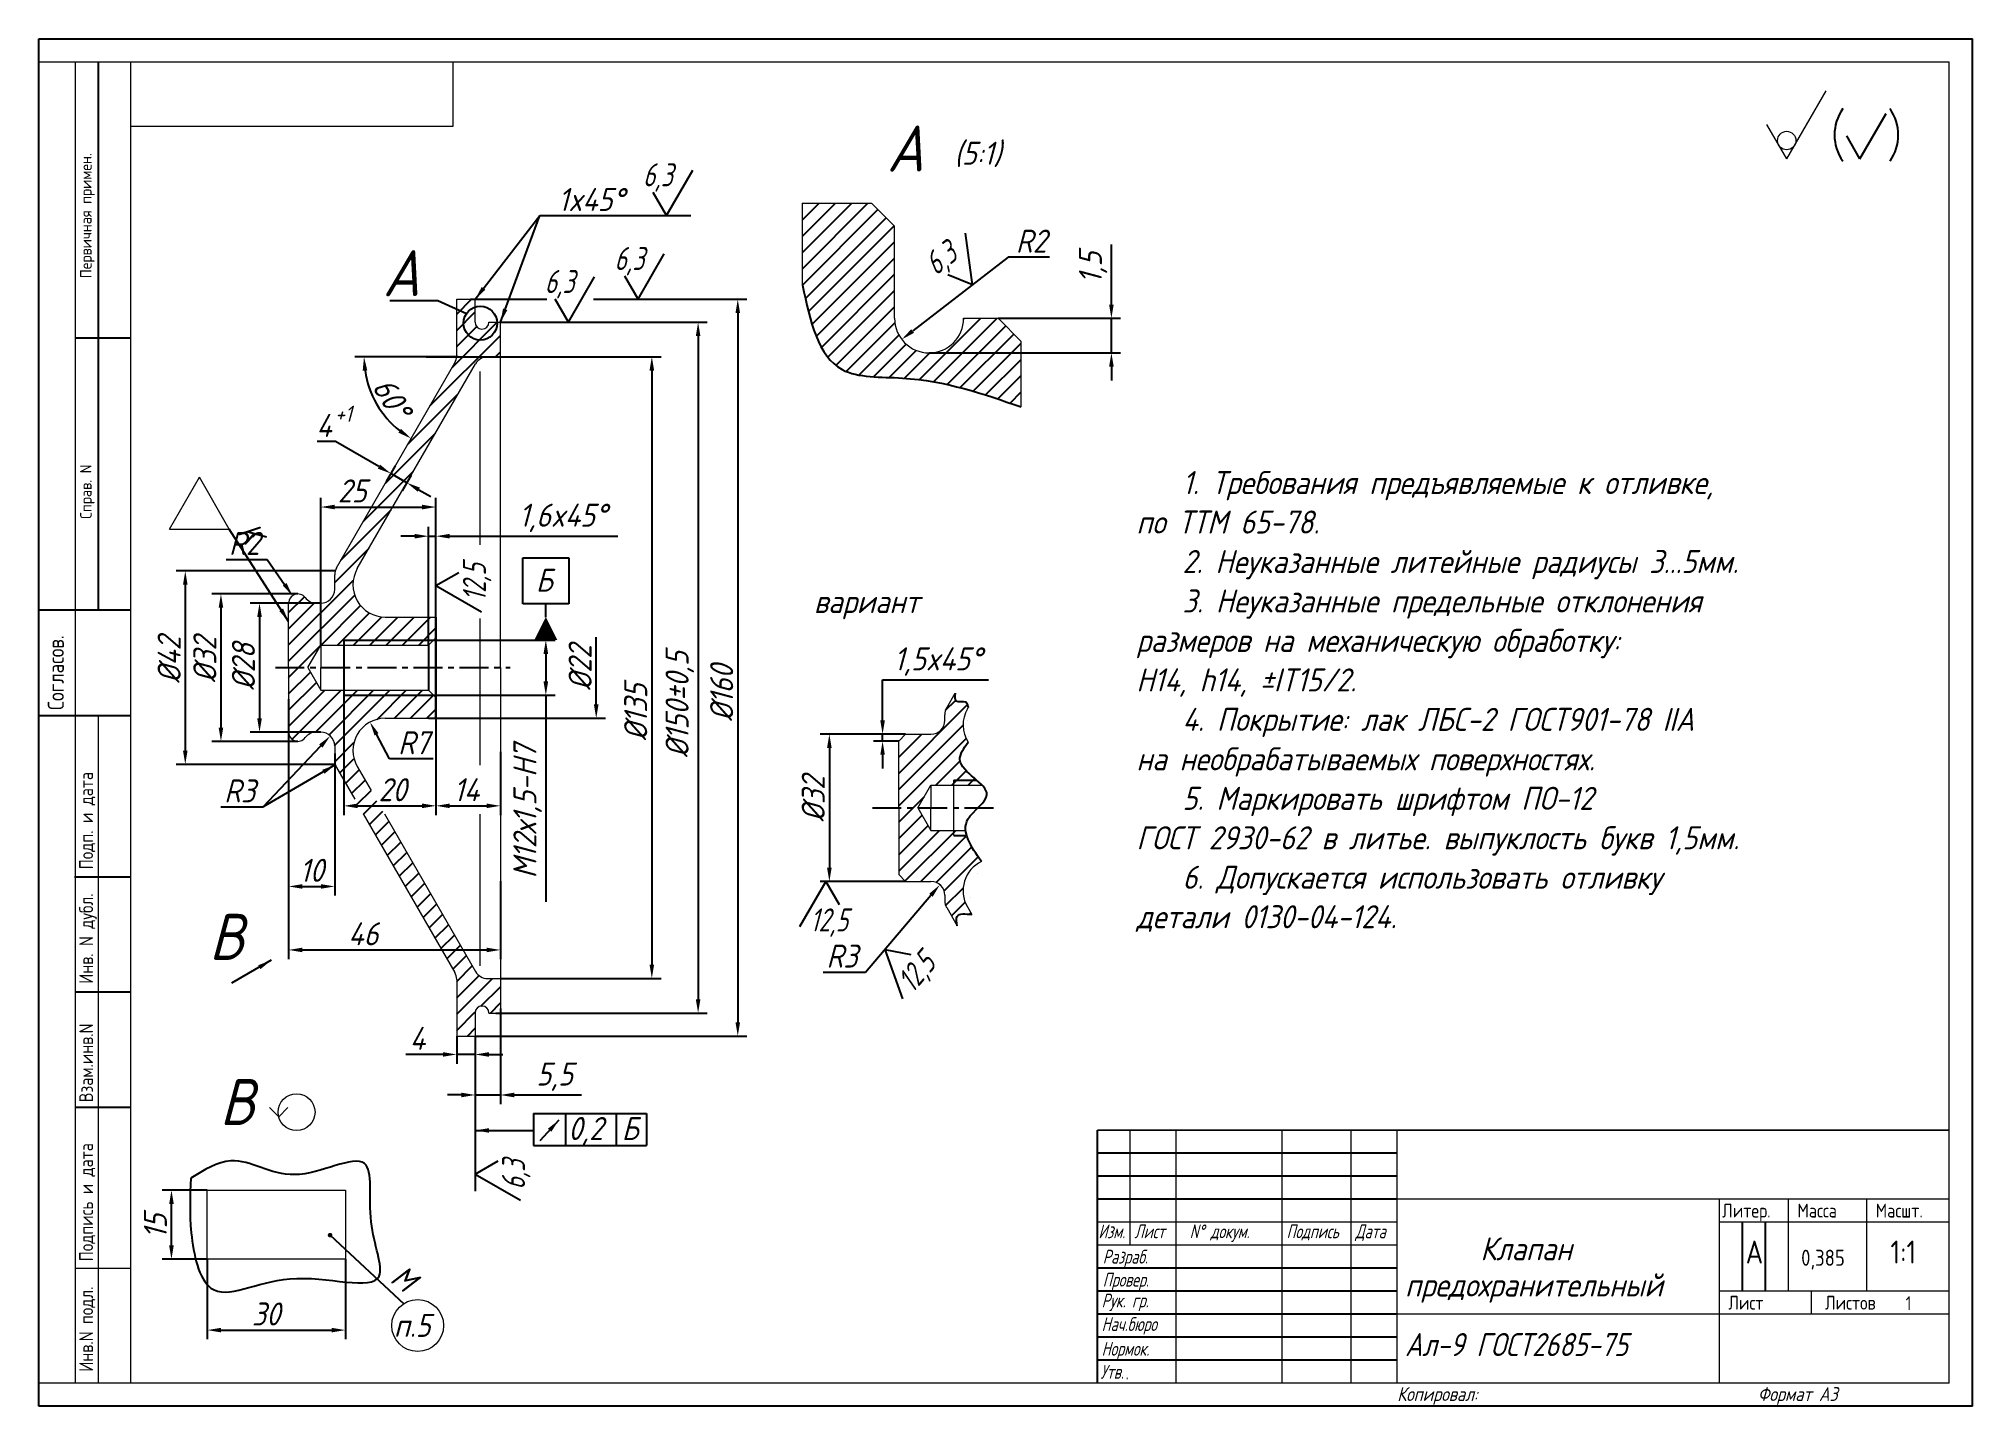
# Model space of a CAD drawing. Extents: x 5364 to 5784, y 0 to 297.
import ezdxf

# ---------------------------------------------------------------- set-up
doc = ezdxf.new("R2010")
doc.units = 0
doc.header["$MEASUREMENT"] = 0
doc.linetypes.add('CENTER', pattern=[2, 1.25, -0.25, 0.25, -0.25])
doc.layers.get('0').update_dxf_attribs({"linetype": 'CONTINUOUS'})
doc.layers.get('DEFPOINTS').update_dxf_attribs({"linetype": 'CONTINUOUS'})
doc.layers.add('TOST', color=110, linetype='CONTINUOUS', lineweight=20)
doc.styles.get("Standard").update_dxf_attribs({"font": 'simplex.shx', "width": 0.85, "oblique": 15, "height": 5})
doc.dimstyles.get("Standard").update_dxf_attribs({"dimtxt": 5, "dimasz": 3, "dimexe": 2, "dimexo": 0, "dimgap": 1, "dimtad": 1, "dimdec": 0, "dimdsep": 46, "dimlunit": 6, "dimtxsty": 'STANDARD', "dimcen": 0.09, "dimclrt": 7, "dimadec": 0, "dimazin": 0, "dimtfac": 1, "dimtdec": 0, "dimtmove": 0, "dimatfit": 3, "dimfxl": 1, "dimtolj": 1, "dimtzin": 0, "dimarcsym": 0})

msp = doc.modelspace()

# ---------------------------------------------------------------- texts
at = {"color": 7}
for s, height, width, p in [('Первичная примен.', 2.5, 0.85, (5375.54, 244.97)), ('Справ. N', 2.5, 0.85, (5375.54, 192.71)), ('Согласов.', 3.5, 0.8, (5369.51, 151.22)), ('Подп. и дата', 3, 0.8, (5375.85, 116.6)), ('Инв. N дубл.', 3, 0.8, (5375.85, 91.76)), ('Взам.инв.N', 3, 0.8, (5375.85, 66.03)), ('Подпись и дата', 3, 0.8, (5375.85, 31.48)), ('Инв.N подл.', 3, 0.8, (5375.85, 7.52))]:
    msp.add_text(s, height=height, rotation=90, dxfattribs=dict(at, width=width)).set_placement(p)
at = {"color": 7, "oblique": 15, "width": 0.7}
for s, p in [('Изм.', (5594.22, 36.5)), ('Лист', (5602.04, 36.5)), ('N%%d докум.', (5614.04, 36.5)), ('Подпись', (5635.08, 36.5)), ('Дата', (5650.04, 36.5)), ('Разраб.', (5595.16, 31)), ('Провер.', (5595.16, 26)), ('Рук. гр.', (5594.92, 21.49)), ('Нач.бюро', (5594.92, 16.36)), ('Нормок.', (5594.92, 11)), ('Утв.', (5594.68, 6))]:
    msp.add_text(s, height=3, dxfattribs=at).set_placement(p)
at = {"color": 7, "width": 0.7}
for p in [(5597.27, 10.91), (5600.14, 5.85)]:
    msp.add_text('.', height=3, dxfattribs=at).set_placement(p)
at = {"color": 7}
for s, insert, char_height, attachment_point in [('A', (5556.27, 273.14), 10, 6), ('(5:1)', (5573.1, 271.88), 5, 6), ('1x45%%d', (5476.88, 262.08), 5, 4), ('A', (5446.77, 246.07), 10, 6)]:
    msp.add_mtext(s, dxfattribs=dict(at, insert=insert, char_height=char_height, attachment_point=attachment_point))
at = {"layer": 'TOST', "color": 7, "oblique": 15}
for s, height, width, p in [('6,3', 5, 0.7, (5495.29, 264.94)), ('6,3', 5, 0.7, (5489.1, 246.76)), ('6,3', 5, 0.7, (5473.95, 241.76)), ('+1', 3.5, 0.85, (5428.41, 213.8)), ('1. Требования предъявляемые к отливке,', 5, 0.85, (5612.48, 198.1)), ('по ТТМ 65-78.', 5, 0.85, (5602.48, 189.53)), ('2. Неуказанные литейные радиусы 3...5мм.', 5, 0.85, (5612.48, 180.96)), ('Б', 5, 0.85, (5472.02, 176.91)), ('3. Неуказанные предельные отклонения', 5, 0.85, (5612.48, 172.39)), ('вариант', 5, 0.85, (5532.41, 172.26)), ('размеров на механическую обработку:', 5, 0.85, (5602.48, 163.82)), ('H14, h14, %%pIT15/2.', 5, 0.85, (5602.48, 155.25)), ('4. Покрытие: лак ЛБС-2 ГОСТ901-78 IIА', 5, 0.85, (5612.48, 146.68)), ('на необрабатываемых поверхностях.', 5, 0.85, (5602.48, 138.1)), ('5. Маркировать шрифтом ПО-12', 5, 0.85, (5612.48, 129.53)), ('ГОСТ 2930-62 в литье. выпуклость букв 1,5мм.', 5, 0.85, (5602.48, 120.96)), ('6. Допускается использовать отливку', 5, 0.85, (5612.48, 112.39)), ('В', 10, 0.85, (5401.05, 96.95)), ('12,5', 5, 0.7, (5531.61, 103.13)), ('детали 0130-04-124.', 5, 0.85, (5602.48, 103.82)), ('В', 10, 0.85, (5403.37, 61.09)), ('0,2', 5, 0.85, (5479.06, 57.83)), ('Б', 5, 0.85, (5490.68, 57.83)), ('Клапан', 5, 0.85, (5677.18, 31.71)), ('предохранительный', 5, 0.85, (5660.83, 23.84)), ('п.5', 5, 0.85, (5441.18, 15.08)), ('Ал-9 ГОСТ2685-75', 5, 0.8, (5660.8, 10.91)), ('Копировал:', 3, 0.81, (5659.12, 1.16)), ('Формат А3', 3, 0.81, (5737.45, 1.16))]:
    msp.add_text(s, height=height, dxfattribs=dict(at, width=width)).set_placement(p)
for s, rotation, width, p in [('6,3', 37.6219, 0.7, (5558.9, 245.42)), ('K', 303.3168, 0.85, (5407, 189.86)), ('12,5', 90, 0.7, (5461.18, 174.84)), ('12,5', 49.608, 0.7, (5553.89, 89.58)), ('6,3', 90, 0.7, (5469.68, 47.06)), ('M', 322.633, 0.85, (5440.12, 27.16))]:
    msp.add_text(s, height=5, rotation=rotation, dxfattribs=dict(at, width=width)).set_placement(p)
at = {"layer": 'TOST', "color": 7, "width": 0.81}
for s, height, p in [('Литер.', 3, (5729.7, 41)), ('Масса', 3, (5746.04, 41)), ('Масшт.', 3, (5763.04, 41)), ('А', 5, (5734.81, 31.01)), ('0,385', 3.5, (5746.86, 30.51)), ('1:1', 5, (5766.25, 31.01)), ('Лист', 3, (5731.04, 21)), ('Листов', 3, (5752.04, 21)), ('1', 3, (5769.55, 20.88))]:
    msp.add_text(s, height=height, dxfattribs=at).set_placement(p)

# ---------------------------------------------------------------- blocks, each defined once
blk = doc.blocks.new('*D287')
at = {"color": 0, "lineweight": -2, "transparency": 16777216}
for p, q in [((5448.18, 227.91), (5499.22, 227.91)), ((5497.22, 224.91), (5497.22, 95.91)), ((5464.33, 92.91), (5499.22, 92.91))]:
    blk.add_line(p, q, dxfattribs=at)
at = {"color": 0, "transparency": 16777216}
for points in [[(5496.72, 224.91), (5497.72, 224.91), (5497.22, 227.91)], [(5496.72, 95.91), (5497.72, 95.91), (5497.22, 92.91)]]:
    blk.add_solid(points, dxfattribs=at)
at = {"layer": 'DEFPOINTS', "color": 0, "transparency": 16777216}
for p in [(5448.18, 227.91), (5464.33, 92.91), (5497.22, 92.91)]:
    blk.add_point(p, dxfattribs=at)
at = {"color": 7, "transparency": 16777216, "insert": (5493.72, 150.75), "char_height": 5, "attachment_point": 5, "rotation": 90}
blk.add_mtext('\\A1;%%c135', dxfattribs=at)
blk = doc.blocks.new('*D288')
at = {"color": 0, "lineweight": -2, "transparency": 16777216}
for p, q in [((5484.58, 240.41), (5517.89, 240.41)), ((5515.89, 237.41), (5515.89, 83.41)), ((5458.83, 80.41), (5517.89, 80.41))]:
    blk.add_line(p, q, dxfattribs=at)
at = {"color": 0, "transparency": 16777216}
for points in [[(5515.39, 237.41), (5516.39, 237.41), (5515.89, 240.41)], [(5515.39, 83.41), (5516.39, 83.41), (5515.89, 80.41)]]:
    blk.add_solid(points, dxfattribs=at)
at = {"layer": 'DEFPOINTS', "color": 0, "transparency": 16777216}
for p in [(5484.58, 240.41), (5458.83, 80.41), (5515.89, 80.41)]:
    blk.add_point(p, dxfattribs=at)
at = {"color": 7, "transparency": 16777216, "insert": (5512.39, 154.9), "char_height": 5, "attachment_point": 5, "rotation": 90}
blk.add_mtext('\\A1;%%c160', dxfattribs=at)
blk = doc.blocks.new('*D289')
at = {"color": 0, "lineweight": -2, "transparency": 16777216}
for p, q in [((5464.33, 235.41), (5509.27, 235.41)), ((5507.27, 232.41), (5507.27, 88.41)), ((5463.33, 85.41), (5509.27, 85.41))]:
    blk.add_line(p, q, dxfattribs=at)
at = {"color": 0, "transparency": 16777216}
for points in [[(5506.77, 232.41), (5507.77, 232.41), (5507.27, 235.41)], [(5506.77, 88.41), (5507.77, 88.41), (5507.27, 85.41)]]:
    blk.add_solid(points, dxfattribs=at)
at = {"layer": 'DEFPOINTS', "color": 0, "transparency": 16777216}
for p in [(5464.33, 235.41), (5463.33, 85.41), (5507.27, 85.41)]:
    blk.add_point(p, dxfattribs=at)
at = {"color": 7, "transparency": 16777216, "insert": (5503.29, 152.44), "char_height": 5, "attachment_point": 5, "rotation": 90}
blk.add_mtext('\\A1;%%c150%%p0,5', dxfattribs=at)
blk = doc.blocks.new('*D290')
at = {"color": 0, "lineweight": -2, "transparency": 16777216}
for p, q in [((5485.14, 152.41), (5485.14, 167.01)), ((5448.73, 149.41), (5487.14, 149.41))]:
    blk.add_line(p, q, dxfattribs=at)
at = {"color": 0, "transparency": 16777216}
blk.add_solid([(5484.64, 152.41), (5485.64, 152.41), (5485.14, 149.41)], dxfattribs=at)
at = {"layer": 'DEFPOINTS', "color": 0, "transparency": 16777216}
for p in [(5475.8, 171.41), (5448.73, 149.41), (5485.14, 149.41)]:
    blk.add_point(p, dxfattribs=at)
at = {"color": 7, "transparency": 16777216, "insert": (5481.64, 160.41), "char_height": 5, "attachment_point": 5, "rotation": 90}
blk.add_mtext('\\A1;%%c22', dxfattribs=at)
blk = doc.blocks.new('*D291')
at = {"color": 0, "lineweight": -2, "transparency": 16777216}
for p, q in [((5420.33, 176.41), (5401.63, 176.41)), ((5403.63, 173.41), (5403.63, 147.41)), ((5420.33, 144.41), (5401.63, 144.41))]:
    blk.add_line(p, q, dxfattribs=at)
at = {"color": 0, "transparency": 16777216}
for points in [[(5403.13, 173.41), (5404.13, 173.41), (5403.63, 176.41)], [(5403.13, 147.41), (5404.13, 147.41), (5403.63, 144.41)]]:
    blk.add_solid(points, dxfattribs=at)
at = {"layer": 'DEFPOINTS', "color": 0, "transparency": 16777216}
for p in [(5420.33, 176.41), (5403.63, 144.41), (5420.33, 144.41)]:
    blk.add_point(p, dxfattribs=at)
at = {"color": 7, "transparency": 16777216, "insert": (5400.13, 162.16), "char_height": 5, "attachment_point": 5, "rotation": 90}
blk.add_mtext('\\A1;%%c32', dxfattribs=at)
blk = doc.blocks.new('*D292')
at = {"color": 0, "lineweight": -2, "transparency": 16777216}
for p, q in [((5425.33, 174.41), (5410.01, 174.41)), ((5412.01, 171.41), (5412.01, 149.41)), ((5425.33, 146.41), (5410.01, 146.41))]:
    blk.add_line(p, q, dxfattribs=at)
at = {"color": 0, "transparency": 16777216}
for points in [[(5411.51, 171.41), (5412.51, 171.41), (5412.01, 174.41)], [(5411.51, 149.41), (5412.51, 149.41), (5412.01, 146.41)]]:
    blk.add_solid(points, dxfattribs=at)
at = {"layer": 'DEFPOINTS', "color": 0, "transparency": 16777216}
for p in [(5425.33, 174.41), (5412.01, 146.41), (5425.33, 146.41)]:
    blk.add_point(p, dxfattribs=at)
at = {"color": 7, "transparency": 16777216, "insert": (5408.51, 160.62), "char_height": 5, "attachment_point": 5, "rotation": 90}
blk.add_mtext('\\A1;%%c28', dxfattribs=at)
blk = doc.blocks.new('*D293')
at = {"color": 0, "lineweight": -2, "transparency": 16777216}
for p, q in [((5428.33, 181.41), (5393.88, 181.41)), ((5395.88, 178.41), (5395.88, 142.41)), ((5428.33, 139.41), (5393.88, 139.41))]:
    blk.add_line(p, q, dxfattribs=at)
at = {"color": 0, "transparency": 16777216}
for points in [[(5395.38, 178.41), (5396.38, 178.41), (5395.88, 181.41)], [(5395.38, 142.41), (5396.38, 142.41), (5395.88, 139.41)]]:
    blk.add_solid(points, dxfattribs=at)
at = {"layer": 'DEFPOINTS', "color": 0, "transparency": 16777216}
for p in [(5428.33, 181.41), (5395.88, 139.41), (5428.33, 139.41)]:
    blk.add_point(p, dxfattribs=at)
at = {"color": 7, "transparency": 16777216, "insert": (5392.38, 162.1), "char_height": 5, "attachment_point": 5, "rotation": 90}
blk.add_mtext('\\A1;%%c42', dxfattribs=at)
blk = doc.blocks.new('*D294')
at = {"color": 0, "lineweight": -2, "transparency": 16777216}
for p, q in [((5418.33, 150.33), (5418.33, 110.9)), ((5428.33, 141.79), (5428.33, 110.9)), ((5421.33, 112.9), (5425.33, 112.9))]:
    blk.add_line(p, q, dxfattribs=at)
at = {"color": 0, "transparency": 16777216}
for points in [[(5421.33, 113.4), (5421.33, 112.4), (5418.33, 112.9)], [(5425.33, 113.4), (5425.33, 112.4), (5428.33, 112.9)]]:
    blk.add_solid(points, dxfattribs=at)
at = {"layer": 'DEFPOINTS', "color": 0, "transparency": 16777216}
for p in [(5418.33, 150.33), (5428.33, 141.79), (5428.33, 112.9)]:
    blk.add_point(p, dxfattribs=at)
at = {"color": 7, "transparency": 16777216, "insert": (5423.33, 116.4), "char_height": 5, "attachment_point": 5}
blk.add_mtext('\\A1;10', dxfattribs=at)
blk = doc.blocks.new('*D295')
at = {"color": 0, "lineweight": -2, "transparency": 16777216}
blk.add_line((5455.18, 227.91), (5432.7, 227.91), dxfattribs=at)
blk.add_arc((5455.18, 227.91), 20.48, 188.4008, 231.5992, dxfattribs=at)
at = {"color": 0, "transparency": 16777216}
for points in [[(5434.42, 224.88), (5435.42, 224.95), (5434.7, 227.91)], [(5442.74, 212.27), (5442.18, 211.44), (5444.94, 210.17)]]:
    blk.add_solid(points, dxfattribs=at)
at = {"layer": 'DEFPOINTS', "color": 0, "transparency": 16777216}
for p in [(5461.53, 227.91), (5464.33, 227.91), (5454.43, 226.61), (5435.93, 220.9), (5428.73, 182.1)]:
    blk.add_point(p, dxfattribs=at)
at = {"color": 7, "transparency": 16777216, "insert": (5440.76, 218.95), "char_height": 5, "attachment_point": 5, "rotation": 301.8541}
blk.add_mtext('\\A1;60°', dxfattribs=at)
blk = doc.blocks.new('*D296')
at = {"color": 0, "lineweight": -2, "transparency": 16777216}
for p, q in [((5454.83, 80.41), (5454.83, 74.41)), ((5458.83, 80.41), (5458.83, 74.41)), ((5451.83, 76.41), (5443.79, 76.41)), ((5458.83, 76.41), (5454.83, 76.41)), ((5461.83, 76.41), (5464.83, 76.41))]:
    blk.add_line(p, q, dxfattribs=at)
at = {"color": 0, "transparency": 16777216}
for points in [[(5451.83, 76.91), (5451.83, 75.91), (5454.83, 76.41)], [(5461.83, 76.91), (5461.83, 75.91), (5458.83, 76.41)]]:
    blk.add_solid(points, dxfattribs=at)
at = {"layer": 'DEFPOINTS', "color": 0, "transparency": 16777216}
for p in [(5454.83, 80.41), (5458.83, 80.41), (5458.83, 76.41)]:
    blk.add_point(p, dxfattribs=at)
at = {"color": 7, "transparency": 16777216, "insert": (5446.31, 79.91), "char_height": 5, "attachment_point": 5}
blk.add_mtext('\\A1;4', dxfattribs=at)
blk = doc.blocks.new('*D297')
at = {"color": 0, "lineweight": -2, "transparency": 16777216}
for p, q in [((5464.33, 86.41), (5464.33, 65.61)), ((5458.83, 80.41), (5458.83, 65.61)), ((5455.83, 67.61), (5452.83, 67.61)), ((5458.83, 67.61), (5464.33, 67.61)), ((5467.33, 67.61), (5481.91, 67.61))]:
    blk.add_line(p, q, dxfattribs=at)
at = {"color": 0, "transparency": 16777216}
for points in [[(5455.83, 68.11), (5455.83, 67.11), (5458.83, 67.61)], [(5467.33, 68.11), (5467.33, 67.11), (5464.33, 67.61)]]:
    blk.add_solid(points, dxfattribs=at)
at = {"layer": 'DEFPOINTS', "color": 0, "transparency": 16777216}
for p in [(5464.33, 86.41), (5458.83, 80.41), (5464.33, 67.61)]:
    blk.add_point(p, dxfattribs=at)
at = {"color": 7, "transparency": 16777216, "insert": (5476.12, 71.58), "char_height": 5, "attachment_point": 5}
blk.add_mtext('\\A1;5,5', dxfattribs=at)
blk = doc.blocks.new('*D298')
at = {"color": 0, "lineweight": -2, "transparency": 16777216}
for p, q in [((5450.33, 171.41), (5450.33, 128.4)), ((5430.33, 166.41), (5430.33, 128.4)), ((5433.33, 130.4), (5447.33, 130.4))]:
    blk.add_line(p, q, dxfattribs=at)
at = {"color": 0, "transparency": 16777216}
for points in [[(5433.33, 130.9), (5433.33, 129.9), (5430.33, 130.4)], [(5447.33, 130.9), (5447.33, 129.9), (5450.33, 130.4)]]:
    blk.add_solid(points, dxfattribs=at)
at = {"layer": 'DEFPOINTS', "color": 0, "transparency": 16777216}
for p in [(5450.33, 171.41), (5430.33, 166.41), (5450.33, 130.4)]:
    blk.add_point(p, dxfattribs=at)
at = {"color": 7, "transparency": 16777216, "insert": (5440.88, 133.9), "char_height": 5, "attachment_point": 5}
blk.add_mtext('\\A1;20', dxfattribs=at)
blk = doc.blocks.new('*D299')
at = {"color": 0, "lineweight": -2, "transparency": 16777216}
for p, q in [((5425.33, 165.31), (5425.33, 197.29)), ((5428.33, 195.29), (5447.33, 195.29)), ((5450.33, 149.41), (5450.33, 197.29))]:
    blk.add_line(p, q, dxfattribs=at)
at = {"color": 0, "transparency": 16777216}
for points in [[(5428.33, 195.79), (5428.33, 194.79), (5425.33, 195.29)], [(5447.33, 195.79), (5447.33, 194.79), (5450.33, 195.29)]]:
    blk.add_solid(points, dxfattribs=at)
at = {"layer": 'DEFPOINTS', "color": 0, "transparency": 16777216}
for p in [(5450.33, 195.29), (5425.33, 165.31), (5450.33, 149.41)]:
    blk.add_point(p, dxfattribs=at)
at = {"color": 7, "transparency": 16777216, "insert": (5432.14, 198.79), "char_height": 5, "attachment_point": 5}
blk.add_mtext('\\A1;25', dxfattribs=at)
blk = doc.blocks.new('*D300')
at = {"color": 0, "lineweight": -2, "transparency": 16777216}
for p, q in [((5418.33, 153.6), (5418.33, 97.11)), ((5464.33, 114.07), (5464.33, 97.11)), ((5421.33, 99.11), (5461.33, 99.11))]:
    blk.add_line(p, q, dxfattribs=at)
at = {"color": 0, "transparency": 16777216}
for points in [[(5421.33, 99.61), (5421.33, 98.61), (5418.33, 99.11)], [(5461.33, 99.61), (5461.33, 98.61), (5464.33, 99.11)]]:
    blk.add_solid(points, dxfattribs=at)
at = {"layer": 'DEFPOINTS', "color": 0, "transparency": 16777216}
for p in [(5418.33, 153.6), (5464.33, 114.07), (5464.33, 99.11)]:
    blk.add_point(p, dxfattribs=at)
at = {"color": 7, "transparency": 16777216, "insert": (5434.55, 102.61), "char_height": 5, "attachment_point": 5}
blk.add_mtext('\\A1;46', dxfattribs=at)
blk = doc.blocks.new('*D301')
at = {"color": 0, "lineweight": -2, "transparency": 16777216}
for p, q in [((5440.27, 140.6), (5437.42, 145.94)), ((5449.69, 140.6), (5440.27, 140.6))]:
    blk.add_line(p, q, dxfattribs=at)
at = {"color": 0, "transparency": 16777216}
blk.add_solid([(5437.86, 146.17), (5436.98, 145.7), (5436.01, 148.58)], dxfattribs=at)
at = {"layer": 'DEFPOINTS', "color": 0, "transparency": 16777216}
for p in [(5436.01, 148.58), (5439.3, 142.41)]:
    blk.add_point(p, dxfattribs=at)
at = {"color": 7, "transparency": 16777216, "insert": (5445.48, 144.1), "char_height": 5, "attachment_point": 5}
blk.add_mtext('\\A1;R7', dxfattribs=at)
blk = doc.blocks.new('*D302')
at = {"color": 0, "lineweight": -2, "transparency": 16777216}
for p, q in [((5450.33, 152.68), (5450.33, 128.4)), ((5464.33, 142.15), (5464.33, 128.4)), ((5453.33, 130.4), (5461.33, 130.4))]:
    blk.add_line(p, q, dxfattribs=at)
at = {"color": 0, "transparency": 16777216}
for points in [[(5453.33, 130.9), (5453.33, 129.9), (5450.33, 130.4)], [(5461.33, 130.9), (5461.33, 129.9), (5464.33, 130.4)]]:
    blk.add_solid(points, dxfattribs=at)
at = {"layer": 'DEFPOINTS', "color": 0, "transparency": 16777216}
for p in [(5450.33, 152.68), (5464.33, 142.15), (5464.33, 130.4)]:
    blk.add_point(p, dxfattribs=at)
at = {"color": 7, "transparency": 16777216, "insert": (5456.94, 133.9), "char_height": 5, "attachment_point": 5}
blk.add_mtext('\\A1;14', dxfattribs=at)
blk = doc.blocks.new('*D303')
at = {"color": 0, "lineweight": -2, "transparency": 16777216}
for p, q in [((5430.33, 166.41), (5476.2, 166.41)), ((5474.2, 163.41), (5474.2, 157.41)), ((5430.33, 154.41), (5476.2, 154.41)), ((5474.2, 154.41), (5474.2, 109.59))]:
    blk.add_line(p, q, dxfattribs=at)
at = {"color": 0, "transparency": 16777216}
for points in [[(5473.7, 163.41), (5474.7, 163.41), (5474.2, 166.41)], [(5473.7, 157.41), (5474.7, 157.41), (5474.2, 154.41)]]:
    blk.add_solid(points, dxfattribs=at)
at = {"layer": 'DEFPOINTS', "color": 0, "transparency": 16777216}
for p in [(5430.33, 166.41), (5430.33, 154.41), (5474.2, 154.41)]:
    blk.add_point(p, dxfattribs=at)
at = {"color": 7, "transparency": 16777216, "insert": (5470.23, 129.17), "char_height": 5, "attachment_point": 5, "rotation": 90}
blk.add_mtext('\\A1;М12х1,5-Н7', dxfattribs=at)
blk = doc.blocks.new('*D304')
at = {"color": 0, "lineweight": -2, "transparency": 16777216}
for p, q in [((5448.73, 165.31), (5448.73, 190.96)), ((5450.33, 166.91), (5450.33, 190.96)), ((5445.73, 188.96), (5442.73, 188.96)), ((5448.73, 188.96), (5450.33, 188.96)), ((5453.33, 188.96), (5489.87, 188.96))]:
    blk.add_line(p, q, dxfattribs=at)
at = {"color": 0, "transparency": 16777216}
for points in [[(5445.73, 189.46), (5445.73, 188.46), (5448.73, 188.96)], [(5453.33, 189.46), (5453.33, 188.46), (5450.33, 188.96)]]:
    blk.add_solid(points, dxfattribs=at)
at = {"layer": 'DEFPOINTS', "color": 0, "transparency": 16777216}
for p in [(5450.33, 188.96), (5448.73, 165.31), (5450.33, 166.91)]:
    blk.add_point(p, dxfattribs=at)
at = {"color": 7, "transparency": 16777216, "insert": (5477.88, 192.94), "char_height": 5, "attachment_point": 5}
blk.add_mtext('\\A1;1,6x45%%d', dxfattribs=at)
blk = doc.blocks.new('*D305')
at = {"color": 0, "lineweight": -2, "transparency": 16777216}
for p, q in [((5428.53, 209.5), (5424.5, 209.5)), ((5437.95, 204.06), (5428.53, 209.5)), ((5441.49, 204.21), (5439.55, 200.83)), ((5444.01, 200.56), (5440.55, 202.56)), ((5444.96, 202.21), (5443.01, 198.83)), ((5446.61, 199.06), (5449.21, 197.56))]:
    blk.add_line(p, q, dxfattribs=at)
at = {"color": 0, "transparency": 16777216}
for points in [[(5438.2, 204.5), (5437.7, 203.63), (5440.55, 202.56)], [(5446.86, 199.5), (5446.36, 198.63), (5444.01, 200.56)]]:
    blk.add_solid(points, dxfattribs=at)
at = {"layer": 'DEFPOINTS', "color": 0, "transparency": 16777216}
for p in [(5440.55, 202.56), (5441.49, 204.21), (5444.96, 202.21)]:
    blk.add_point(p, dxfattribs=at)
at = {"color": 7, "transparency": 16777216, "insert": (5426.02, 213), "char_height": 5, "attachment_point": 5}
blk.add_mtext('\\A1;4', dxfattribs=at)
blk = doc.blocks.new('*D306')
at = {"color": 0, "lineweight": -2, "transparency": 16777216}
for p, q in [((5412.81, 130.15), (5425.33, 143.41)), ((5403.59, 130.15), (5412.81, 130.15))]:
    blk.add_line(p, q, dxfattribs=at)
at = {"color": 0, "transparency": 16777216}
blk.add_solid([(5424.97, 143.75), (5425.69, 143.06), (5427.39, 145.59)], dxfattribs=at)
at = {"layer": 'DEFPOINTS', "color": 0, "transparency": 16777216}
for p in [(5425.33, 143.41), (5427.39, 145.59)]:
    blk.add_point(p, dxfattribs=at)
at = {"color": 7, "transparency": 16777216, "insert": (5407.7, 133.65), "char_height": 5, "attachment_point": 5}
blk.add_mtext('\\A1;R3', dxfattribs=at)
blk = doc.blocks.new('*D307')
at = {"color": 0, "lineweight": -2, "transparency": 16777216}
for p, q in [((5574.65, 249.53), (5553.88, 233.52)), ((5583.62, 249.53), (5574.65, 249.53))]:
    blk.add_line(p, q, dxfattribs=at)
at = {"color": 0, "transparency": 16777216}
blk.add_solid([(5553.57, 233.91), (5554.18, 233.12), (5551.5, 231.69)], dxfattribs=at)
at = {"layer": 'DEFPOINTS', "color": 0, "transparency": 16777216}
for p in [(5557.44, 236.27), (5551.5, 231.69)]:
    blk.add_point(p, dxfattribs=at)
at = {"color": 7, "transparency": 16777216, "insert": (5579.63, 253.03), "char_height": 5, "attachment_point": 5}
blk.add_mtext('\\A1;R2', dxfattribs=at)
blk = doc.blocks.new('*D308')
at = {"color": 0, "lineweight": -2, "transparency": 16777216}
for p, q in [((5597.04, 239.27), (5597.04, 252.28)), ((5572.44, 236.27), (5599.04, 236.27)), ((5597.04, 228.77), (5597.04, 236.27)), ((5557.44, 228.77), (5599.04, 228.77)), ((5597.04, 225.77), (5597.04, 222.77))]:
    blk.add_line(p, q, dxfattribs=at)
at = {"color": 0, "transparency": 16777216}
for points in [[(5596.54, 239.27), (5597.54, 239.27), (5597.04, 236.27)], [(5596.54, 225.77), (5597.54, 225.77), (5597.04, 228.77)]]:
    blk.add_solid(points, dxfattribs=at)
at = {"layer": 'DEFPOINTS', "color": 0, "transparency": 16777216}
for p in [(5572.44, 236.27), (5597.04, 236.27), (5557.44, 228.77)]:
    blk.add_point(p, dxfattribs=at)
at = {"color": 7, "transparency": 16777216, "insert": (5593.06, 247.27), "char_height": 5, "attachment_point": 5, "rotation": 90}
blk.add_mtext('\\A1;1,5', dxfattribs=at)
blk = doc.blocks.new('*D309')
at = {"color": 0, "lineweight": -2, "transparency": 16777216}
for p, q in [((5404.73, 183.89), (5413.69, 183.89)), ((5413.69, 183.89), (5417.46, 178.5))]:
    blk.add_line(p, q, dxfattribs=at)
at = {"color": 0, "transparency": 16777216}
blk.add_solid([(5417.87, 178.79), (5417.05, 178.22), (5419.18, 176.05)], dxfattribs=at)
at = {"layer": 'DEFPOINTS', "color": 0, "transparency": 16777216}
for p in [(5419.18, 176.05), (5420.33, 174.41)]:
    blk.add_point(p, dxfattribs=at)
at = {"color": 7, "transparency": 16777216, "insert": (5408.71, 187.39), "char_height": 5, "attachment_point": 5}
blk.add_mtext('\\A1;R2', dxfattribs=at)
blk = doc.blocks.new('*D310')
at = {"color": 0, "lineweight": -2, "transparency": 16777216}
for p, q in [((5400.67, 31.93), (5400.67, 14.55)), ((5430.67, 31.93), (5430.67, 14.55)), ((5403.67, 16.55), (5427.67, 16.55))]:
    blk.add_line(p, q, dxfattribs=at)
at = {"color": 0, "transparency": 16777216}
for points in [[(5403.67, 17.05), (5403.67, 16.05), (5400.67, 16.55)], [(5427.67, 17.05), (5427.67, 16.05), (5430.67, 16.55)]]:
    blk.add_solid(points, dxfattribs=at)
at = {"layer": 'DEFPOINTS', "color": 0, "transparency": 16777216}
for p in [(5400.67, 31.93), (5430.67, 31.93), (5430.67, 16.55)]:
    blk.add_point(p, dxfattribs=at)
at = {"color": 7, "transparency": 16777216, "insert": (5413.4, 20.05), "char_height": 5, "attachment_point": 5}
blk.add_mtext('\\A1;30', dxfattribs=at)
blk = doc.blocks.new('*D311')
at = {"color": 0, "lineweight": -2, "transparency": 16777216}
for p, q in [((5400.67, 46.93), (5390.88, 46.93)), ((5392.88, 34.93), (5392.88, 43.93)), ((5400.67, 31.93), (5390.88, 31.93))]:
    blk.add_line(p, q, dxfattribs=at)
at = {"color": 0, "transparency": 16777216}
for points in [[(5392.38, 43.93), (5393.38, 43.93), (5392.88, 46.93)], [(5392.38, 34.93), (5393.38, 34.93), (5392.88, 31.93)]]:
    blk.add_solid(points, dxfattribs=at)
at = {"layer": 'DEFPOINTS', "color": 0, "transparency": 16777216}
for p in [(5392.88, 46.93), (5400.67, 46.93), (5400.67, 31.93)]:
    blk.add_point(p, dxfattribs=at)
at = {"color": 7, "transparency": 16777216, "insert": (5389.38, 39.1), "char_height": 5, "attachment_point": 5, "rotation": 90}
blk.add_mtext('\\A1;15', dxfattribs=at)
blk = doc.blocks.new('*D312')
at = {"color": 0, "lineweight": -2, "transparency": 16777216}
for p, q in [((5552.35, 145.98), (5533.78, 145.98)), ((5535.78, 142.98), (5535.78, 116.98)), ((5552.35, 113.98), (5533.78, 113.98))]:
    blk.add_line(p, q, dxfattribs=at)
at = {"color": 0, "transparency": 16777216}
for points in [[(5535.28, 142.98), (5536.28, 142.98), (5535.78, 145.98)], [(5535.28, 116.98), (5536.28, 116.98), (5535.78, 113.98)]]:
    blk.add_solid(points, dxfattribs=at)
at = {"layer": 'DEFPOINTS', "color": 0, "transparency": 16777216}
for p in [(5552.35, 145.98), (5535.78, 113.98), (5552.35, 113.98)]:
    blk.add_point(p, dxfattribs=at)
at = {"color": 7, "transparency": 16777216, "insert": (5532.28, 131.91), "char_height": 5, "attachment_point": 5, "rotation": 90}
blk.add_mtext('\\A1;%%c32', dxfattribs=at)
blk = doc.blocks.new('*D313')
at = {"color": 0, "lineweight": -2, "transparency": 16777216}
for p, q in [((5547.34, 148.98), (5547.34, 157.76)), ((5547.34, 157.76), (5570.32, 157.76)), ((5552.35, 145.98), (5545.34, 145.98)), ((5550.85, 144.48), (5545.34, 144.48)), ((5547.34, 144.48), (5547.34, 145.98)), ((5547.34, 141.48), (5547.34, 138.48))]:
    blk.add_line(p, q, dxfattribs=at)
at = {"color": 0, "transparency": 16777216}
for points in [[(5546.84, 148.98), (5547.84, 148.98), (5547.34, 145.98)], [(5546.84, 141.48), (5547.84, 141.48), (5547.34, 144.48)]]:
    blk.add_solid(points, dxfattribs=at)
at = {"layer": 'DEFPOINTS', "color": 0, "transparency": 16777216}
for p in [(5547.34, 145.98), (5550.85, 144.48), (5552.35, 145.98)]:
    blk.add_point(p, dxfattribs=at)
at = {"color": 7, "transparency": 16777216, "insert": (5559.33, 161.74), "char_height": 5, "attachment_point": 5}
blk.add_mtext('\\A1;1,5x45%%d', dxfattribs=at)
blk = doc.blocks.new('*D314')
at = {"color": 0, "lineweight": -2, "transparency": 16777216}
for p, q in [((5543.64, 94.27), (5557.85, 110.98)), ((5534.41, 94.27), (5543.64, 94.27))]:
    blk.add_line(p, q, dxfattribs=at)
at = {"color": 0, "transparency": 16777216}
blk.add_solid([(5557.47, 111.31), (5558.23, 110.66), (5559.8, 113.27)], dxfattribs=at)
at = {"layer": 'DEFPOINTS', "color": 0, "transparency": 16777216}
for p in [(5557.85, 110.98), (5559.8, 113.27)]:
    blk.add_point(p, dxfattribs=at)
at = {"color": 7, "transparency": 16777216, "insert": (5538.53, 97.77), "char_height": 5, "attachment_point": 5}
blk.add_mtext('\\A1;R3', dxfattribs=at)

# ---------------------------------------------------------------- dimensions: what is measured, and where the dimension line sits
at = {"color": 7}
for center, mpoint, override, picture, middle in [((5557.44197, 236.26574), (5551.50155, 231.68739), {"dimtih": 1, "dimtoh": 1, "dimlfac": 0.2, "dimtmove": 1}, '*D307', (5574.65077, 249.52877)), ((5420.33, 174.41), (5419.18, 176.05), {"dimtih": 1, "dimtoh": 1, "dimcen": 0, "dimtofl": 0, "dimtmove": 1}, '*D309', (5413.69, 183.89)), ((5439.3, 142.41), (5436.01, 148.58), {"dimtih": 1, "dimtoh": 1, "dimtmove": 1}, '*D301', (5440.27, 140.6)), ((5425.33, 143.41), (5427.39, 145.59), {"dimtih": 1, "dimtoh": 1, "dimtmove": 1}, '*D306', (5412.81, 130.15)), ((5557.85, 110.98), (5559.8, 113.27), {"dimtih": 1, "dimtoh": 1, "dimtmove": 1}, '*D314', (5543.64, 94.27))]:
    dim = msp.add_radius_dim(center=center, mpoint=mpoint, dimstyle='STANDARD', override=override, dxfattribs=at)
    dim.commit()
    dim.dimension.update_dxf_attribs({"geometry": picture, "text_midpoint": middle, "dimtype": 164})
for base, p1, p2, angle, override, picture, middle, dimtype in [((5597.04, 236.27), (5557.44, 228.77), (5572.44, 236.27), 90, {"dimdec": 1, "dimlfac": 0.2}, '*D308', (5597.04, 247.27), 160), ((5440.55, 202.56), (5444.96, 202.21), (5441.49, 204.21), 150, {"dimtih": 1, "dimtoh": 1}, '*D305', (5426.02, 209.5), 161)]:
    dim = msp.add_linear_dim(base=base, p1=p1, p2=p2, angle=angle, dimstyle='STANDARD', override=override, dxfattribs=at)
    dim.commit()
    dim.dimension.update_dxf_attribs({"geometry": picture, "text_midpoint": middle, "dimtype": dimtype})
for base, p1, p2, text, picture, middle in [((5515.89, 80.41), (5484.58, 240.41), (5458.83, 80.41), '%%c<>', '*D288', (5515.89, 154.9)), ((5507.27, 85.41), (5464.33, 235.41), (5463.33, 85.41), '%%c<>%%p0,5', '*D289', (5507.27, 152.44)), ((5497.22, 92.91), (5448.18, 227.91), (5464.33, 92.91), '%%c<>', '*D287', (5497.22, 150.75)), ((5395.88, 139.41), (5428.33, 181.41), (5428.33, 139.41), '%%c<>', '*D293', (5395.88, 162.1)), ((5403.63, 144.41), (5420.33, 176.41), (5420.33, 144.41), '%%c<>', '*D291', (5403.63, 162.16)), ((5412.01, 146.41), (5425.33, 174.41), (5425.33, 146.41), '%%c<>', '*D292', (5412.01, 160.62)), ((5474.2, 154.41), (5430.33, 166.41), (5430.33, 154.41), 'М<>х1,5-Н7', '*D303', (5474.2, 129.17)), ((5535.78, 113.98), (5552.35, 145.98), (5552.35, 113.98), '%%c<>', '*D312', (5535.78, 131.91))]:
    dim = msp.add_linear_dim(base=base, p1=p1, p2=p2, angle=90, text=text, dimstyle='STANDARD', dxfattribs=at)
    dim.commit()
    dim.dimension.update_dxf_attribs({"geometry": picture, "text_midpoint": middle, "dimtype": 160})
dim = msp.add_angular_dim_2l(base=(5435.93, 220.9), line1=((5428.73, 182.1), (5454.43, 226.61)), line2=((5461.53, 227.91), (5464.33, 227.91)), dimstyle='STANDARD', override={"dimazin": 2}, dxfattribs=at)
dim.commit()
dim.dimension.update_dxf_attribs({"geometry": '*D295', "text_midpoint": (5437.78, 217.1), "dimtype": 162})
for base, p1, p2, picture, middle in [((5450.33, 195.29), (5425.33, 165.31), (5450.33, 149.41), '*D299', (5432.14, 195.29)), ((5450.33, 130.4), (5430.33, 166.41), (5450.33, 171.41), '*D298', (5440.88, 130.4)), ((5464.33, 99.11), (5418.33, 153.6), (5464.33, 114.07), '*D300', (5434.55, 99.11)), ((5464.33, 130.4), (5450.33, 152.68), (5464.33, 142.15), '*D302', (5456.94, 130.4)), ((5428.33, 112.9), (5418.33, 150.33), (5428.33, 141.79), '*D294', (5423.33, 112.9)), ((5458.83, 76.41), (5454.83, 80.41), (5458.83, 80.41), '*D296', (5446.31, 76.41)), ((5430.67, 16.55), (5400.67, 31.93), (5430.67, 31.93), '*D310', (5413.4, 16.55))]:
    dim = msp.add_linear_dim(base=base, p1=p1, p2=p2, dimstyle='STANDARD', dxfattribs=at)
    dim.commit()
    dim.dimension.update_dxf_attribs({"geometry": picture, "text_midpoint": middle, "dimtype": 160})
dim = msp.add_linear_dim(base=(5450.33, 188.96), p1=(5448.73, 165.31), p2=(5450.33, 166.91), text='<>x45%%d', dimstyle='STANDARD', override={"dimdec": 1}, dxfattribs=at)
dim.commit()
dim.dimension.update_dxf_attribs({"geometry": '*D304', "text_midpoint": (5477.88, 188.96), "dimtype": 160})
for base, p1, p2, text, override, picture, middle in [((5485.14, 149.41), (5475.8, 171.41), (5448.73, 149.41), '%%c<>', {"dimse1": 1, "dimsd1": 1}, '*D290', (5485.14, 160.41)), ((5547.34, 145.98), (5550.85, 144.48), (5552.35, 145.98), '<>x45%%d', {"dimtih": 1, "dimtoh": 1, "dimdec": 1}, '*D313', (5559.33, 157.76))]:
    dim = msp.add_linear_dim(base=base, p1=p1, p2=p2, angle=90, text=text, dimstyle='STANDARD', override=override, dxfattribs=at)
    dim.commit()
    dim.dimension.update_dxf_attribs({"geometry": picture, "text_midpoint": middle, "dimtype": 160})
dim = msp.add_linear_dim(base=(5464.33, 67.61), p1=(5458.83, 80.41), p2=(5464.33, 86.41), dimstyle='STANDARD', override={"dimdec": 1}, dxfattribs=at)
dim.commit()
dim.dimension.update_dxf_attribs({"geometry": '*D297', "text_midpoint": (5476.12, 67.61), "dimtype": 160})
dim = msp.add_linear_dim(base=(5392.88, 46.93), p1=(5400.67, 31.93), p2=(5400.67, 46.93), angle=90, dimstyle='STANDARD', dxfattribs=at)
dim.commit()
dim.dimension.update_dxf_attribs({"geometry": '*D311', "text_midpoint": (5392.88, 39.1), "dimtype": 160})

# ---------------------------------------------------------------- hatches: boundary and pattern name
h = msp.add_hatch()
h.set_pattern_fill('ANSI31', scale=20, style=0)
h.set_pattern_definition([(45, (6088.2058, -478.094), (-1.767767, 1.767767), [])])
edge = h.paths.add_edge_path()
edge.add_line((5549.94, 256.27), (5544.94, 261.27))
edge.add_line((5544.94, 261.27), (5529.94, 261.27))
edge.add_line((5529.94, 261.27), (5529.94, 243.49))
edge.add_spline(control_points=[(5529.94, 243.49), (5531.61, 235.72), (5534.37, 222.89), (5556.96, 224.14), (5569.24, 219.88), (5577.44, 217.03)], knot_values=[0, 0, 0, 0, 20.259168, 33.496673, 60.030605, 60.030605, 60.030605, 60.030605], degree=3, periodic=0)
edge.add_line((5577.44, 217.03), (5577.44, 231.27))
edge.add_line((5577.44, 231.27), (5572.44, 236.27))
edge.add_line((5572.44, 236.27), (5564.94, 236.27))
edge.add_arc((5557.44, 236.27), 7.5, 180, 360, ccw=False)
edge.add_line((5549.94, 236.27), (5549.94, 256.27))
h = msp.add_hatch()
h.set_pattern_fill('ANSI31', scale=20, style=0)
h.set_pattern_definition([(45, (6090.8575, -480.8927), (-1.767767, 1.767767), [])])
h.paths.add_polyline_path([(5433.24, 181.91), (5458.93, 226.41, -0.267949), (5461.53, 227.91), (5464.33, 227.91), (5464.33, 235.41), (5463.63, 235.41, -0.012583), (5463.63, 235.22, -1), (5456.32, 235.22, -0.32381), (5458.83, 238.7), (5458.83, 240.41), (5457.83, 240.41), (5454.83, 240.41), (5454.83, 228.11, -0.131652), (5454.43, 226.61), (5428.73, 182.1, 0.131652), (5428.33, 180.6), (5428.33, 177.41, -0.414214), (5425.33, 174.41), (5424.33, 174.41, -0.236068), (5421.93, 175.61, 0.720759), (5418.33, 174.41), (5418.33, 160.41), (5422.5, 160.41), (5425.33, 165.31), (5430.33, 165.31), (5430.33, 166.41), (5449.83, 166.41), (5450.33, 166.91), (5450.33, 171.41), (5439.3, 171.41, -0.57735)])
h.paths.add_polyline_path([(5450.33, 153.91), (5449.83, 154.41), (5430.33, 154.41), (5430.33, 155.51), (5425.33, 155.51), (5422.5, 160.41), (5418.33, 160.41), (5418.33, 146.41, 0.720759), (5421.93, 145.21, -0.236068), (5424.33, 146.41), (5425.33, 146.41, -0.414214), (5428.33, 143.41), (5428.33, 140.21, 0.131652), (5428.73, 138.71), (5432.7, 131.84), (5434.54, 128.65), (5454.43, 94.2, -0.131652), (5454.83, 92.7), (5454.83, 80.41), (5458.83, 80.41), (5458.83, 85.41, -1), (5461.83, 85.41), (5464.33, 85.41), (5464.33, 92.91), (5461.53, 92.91, -0.267949), (5458.93, 94.41), (5439.13, 128.7), (5436.24, 133.7), (5433.24, 138.91, -0.57735), (5439.3, 149.41), (5450.33, 149.41)])
h.paths.add_polyline_path([(5463.63, 235.22, 0.012583), (5463.63, 235.41), (5461.83, 235.41, -1), (5458.83, 235.41), (5458.83, 238.7, 0.32381), (5456.32, 235.22, 1)], flags=16)
h.paths.add_polyline_path([(5449.83, 166.41), (5430.33, 166.41), (5430.33, 165.31), (5448.73, 165.31)], flags=16)
h.paths.add_polyline_path([(5448.73, 155.51), (5430.33, 155.51), (5430.33, 154.41), (5449.83, 154.41)], flags=17)
h.paths.add_polyline_path([(5435.75, 137.65), (5446.01, 137.65), (5446.01, 130.15), (5435.75, 130.15)], flags=25)
h = msp.add_hatch()
h.set_pattern_fill('ANSI31', scale=20, style=0)
h.set_pattern_definition([(45, (6088.644, -463.1936), (-1.767767, 1.767767), [])])
edge = h.paths.add_edge_path()
edge.add_spline(control_points=[(5568.82, 118.31), (5567.47, 120.23), (5566.13, 122.16), (5565.6, 123.98)], knot_values=[0, 0, 0, 0, 5.779448, 5.779448, 5.779448, 5.779448], degree=3, periodic=0)
edge.add_line((5565.6, 123.98), (5562.85, 123.98))
edge.add_line((5562.85, 123.98), (5562.85, 125.08))
edge.add_line((5562.85, 125.08), (5557.85, 125.08))
edge.add_line((5557.85, 125.08), (5555.03, 129.98))
edge.add_line((5555.03, 129.98), (5550.85, 129.98))
edge.add_line((5550.85, 129.98), (5550.85, 115.48))
edge.add_line((5550.85, 115.48), (5552.35, 113.98))
edge.add_line((5552.35, 113.98), (5557.85, 113.98))
edge.add_arc((5557.85, 110.98), 3, 0, 90, ccw=False)
edge.add_line((5560.85, 110.98), (5560.85, 109.79))
edge.add_arc((5563.85, 109.79), 3, 180, 210)
edge.add_line((5561.26, 108.29), (5563.54, 104.33))
edge.add_spline(control_points=[(5563.54, 104.33), (5563.41, 105.14), (5563.07, 107.19), (5565.34, 106.95), (5566.73, 106.81)], knot_values=[0, 0, 0, 0, 2.059967, 5.277355, 5.277355, 5.277355, 5.277355], degree=3, periodic=0)
edge.add_line((5566.73, 106.81), (5565.76, 108.48))
edge.add_arc((5571.82, 111.98), 7, 115.4179, 210, ccw=False)
edge = h.paths.add_edge_path()
edge.add_line((5562.85, 134.88), (5562.85, 135.98))
edge.add_line((5562.85, 135.98), (5567.77, 135.98))
edge.add_spline(control_points=[(5567.77, 135.98), (5566.17, 137.37), (5562.8, 139.93), (5564.98, 142.89), (5565.94, 144.2)], knot_values=[20.538442, 20.538442, 20.538442, 20.538442, 25.939724, 30.17415, 30.17415, 30.17415, 30.17415], degree=3, periodic=0)
edge.add_arc((5571.82, 147.98), 7, 150, 212.7344, ccw=False)
edge.add_line((5565.76, 151.48), (5565.93, 151.78))
edge.add_spline(control_points=[(5565.93, 151.78), (5565.83, 152.27), (5565.54, 153.55), (5562.84, 152.55), (5563.01, 154.15), (5563.09, 154.85)], knot_values=[0, 0, 0, 0, 1.297086, 3.416358, 5.082522, 5.082522, 5.082522, 5.082522], degree=3, periodic=0)
edge.add_line((5563.09, 154.85), (5561.26, 151.68))
edge.add_arc((5563.85, 150.18), 3, 150, 180)
edge.add_line((5560.85, 150.18), (5560.85, 148.98))
edge.add_arc((5557.85, 148.98), 3, -90, 0, ccw=False)
edge.add_line((5557.85, 145.98), (5552.35, 145.98))
edge.add_line((5552.35, 145.98), (5550.85, 144.48))
edge.add_line((5550.85, 144.48), (5550.85, 129.98))
edge.add_line((5550.85, 129.98), (5555.03, 129.98))
edge.add_line((5555.03, 129.98), (5557.85, 134.88))
edge.add_line((5557.85, 134.88), (5562.85, 134.88))
edge = h.paths.add_edge_path()
edge.add_spline(control_points=[(5568.95, 134.88), (5568.6, 135.25), (5568.2, 135.61), (5567.77, 135.98)], knot_values=[19.097488, 19.097488, 19.097488, 19.097488, 20.538442, 20.538442, 20.538442, 20.538442], degree=3, periodic=0)
edge.add_line((5567.77, 135.98), (5562.85, 135.98))
edge.add_line((5562.85, 135.98), (5562.85, 134.88))
edge.add_line((5562.85, 134.88), (5568.95, 134.88))
edge = h.paths.add_edge_path(flags=16)
edge.add_line((5562.85, 125.08), (5562.85, 123.98))
edge.add_line((5562.85, 123.98), (5565.6, 123.98))
edge.add_spline(control_points=[(5565.6, 123.98), (5565.49, 124.35), (5565.42, 124.72), (5565.38, 125.08)], knot_values=[5.779448, 5.779448, 5.779448, 5.779448, 6.951669, 6.951669, 6.951669, 6.951669], degree=3, periodic=0)
edge.add_line((5565.38, 125.08), (5562.85, 125.08))

# ---------------------------------------------------------------- linework, layer by layer
at = {"color": 7}
for p, q in [((5364.04, 297), (5784.04, 297)), ((5364.04, 0), (5364.04, 297)), ((5784.04, 0), (5784.04, 297)), ((5377.04, 173), (5377.04, 292)), ((5759.64, 270.88), (5765.33, 280.74)), ((5759.64, 270.88), (5756.75, 275.88)), ((5500.43, 258.58), (5506.12, 268.44)), ((5500.43, 258.58), (5497.54, 263.58)), ((5492.27, 258.58), (5505.69, 258.58)), ((5566.85, 243.52), (5565.34, 254.8)), ((5494.24, 240.41), (5499.93, 250.26)), ((5479.09, 235.41), (5484.78, 245.26)), ((5494.24, 240.41), (5491.35, 245.41)), ((5566.85, 243.52), (5561.51, 245.71)), ((5457.83, 240.41), (5474.39, 240.41)), ((5479.09, 235.41), (5476.2, 240.41)), ((5372.04, 232), (5384.04, 232)), ((5428.33, 181.41), (5424.34, 181.41)), ((5450.33, 178.22), (5455.33, 181.11)), ((5469.2, 174.26), (5469.2, 184.26)), ((5469.2, 184.26), (5479.2, 184.26)), ((5479.2, 184.26), (5479.2, 174.26)), ((5450.33, 178.22), (5460.19, 172.53)), ((5364.04, 173), (5384.04, 173)), ((5474.2, 174.26), (5469.2, 174.26)), ((5474.2, 171.41), (5474.2, 174.26)), ((5479.2, 174.26), (5474.2, 174.26)), ((5430.33, 166.41), (5449.83, 166.41)), ((5448.73, 165.31), (5448.73, 155.51)), ((5430.33, 154.41), (5449.83, 154.41)), ((5364.04, 150), (5384.04, 150)), ((5428.33, 139.41), (5424.34, 139.41)), ((5562.85, 135.98), (5567.77, 135.98)), ((5562.85, 123.98), (5565.6, 123.98)), ((5371.85, 115), (5384.04, 115)), ((5534.99, 113.98), (5529.3, 104.13)), ((5534.99, 113.98), (5537.88, 108.98)), ((5547.82, 99.19), (5551.64, 88.47)), ((5547.82, 99.19), (5553.5, 98.15)), ((5372.04, 90), (5384.04, 90)), ((5372.04, 65), (5384.04, 65)), ((5458.83, 65.61), (5458.83, 56.43)), ((5471.49, 63.62), (5496.08, 63.62)), ((5471.49, 63.62), (5471.49, 56.62)), ((5478.49, 63.62), (5478.49, 56.62)), ((5489.44, 63.62), (5489.44, 56.62)), ((5496.08, 63.62), (5496.08, 56.62)), ((5594.04, 5), (5594.04, 60)), ((5458.83, 56.43), (5458.83, 46.75)), ((5471.49, 56.62), (5496.08, 56.62)), ((5659.04, 55), (5594.04, 55)), ((5458.83, 50.44), (5463.83, 53.33)), ((5458.83, 50.44), (5468.69, 44.75)), ((5659.04, 50), (5594.04, 50)), ((5659.04, 45), (5594.04, 45)), ((5734.04, 40), (5734.04, 25)), ((5739.04, 40), (5739.04, 25)), ((5659.04, 30), (5594.04, 30)), ((5659.04, 25), (5594.04, 25)), ((5659.04, 20), (5594.04, 20)), ((5659.04, 15), (5594.04, 15)), ((5659.04, 10), (5594.04, 10)), ((5784.04, 0), (5364.04, 0))]:
    msp.add_line(p, q, dxfattribs=at)
at = {"color": 7, "linetype": 'CENTER', "ltscale": 5}
for p, q in [((5415.48, 160.41), (5466.48, 160.41)), ((5545.15, 129.98), (5571.65, 129.98))]:
    msp.add_line(p, q, dxfattribs=at)
at = {"color": 7}
msp.add_lwpolyline([(5474.2, 166.41, 5, 0, 0), (5474.2, 171.41, 0, 0, 0)], format="xyseb", dxfattribs=at)
at = {"color": 7, "const_width": 0.5}
msp.add_lwpolyline([(5427.08, 37.17, 1), (5427.58, 37.17, 1)], format="xyb", close=True, dxfattribs=at)
at = {"color": 7}
msp.add_circle((5459.97, 235.22), 3.66, dxfattribs=at)
for centre, start, end in [((5764.18, 276.09), 145.452, 214.548), ((5757.87, 276.09), 325.452, 34.548)]:
    msp.add_arc(centre, 10.08, start, end, dxfattribs=at)
for points, knots in [([(5529.94, 243.49), (5531.61, 235.72), (5534.37, 222.89), (5556.96, 224.14), (5569.24, 219.88), (5577.44, 217.03)], [0, 0, 0, 0, 20.259168, 33.496673, 60.030605, 60.030605, 60.030605, 60.030605]), ([(5563.09, 154.85), (5563.01, 154.15), (5562.84, 152.55), (5565.54, 153.55), (5565.83, 152.27), (5565.93, 151.78)], [0, 0, 0, 0, 1.666164, 3.785435, 5.082522, 5.082522, 5.082522, 5.082522]), ([(5568.82, 118.31), (5566.57, 121.52), (5562.75, 126.98), (5574.13, 133.58), (5561.86, 138.65), (5564.98, 142.89), (5565.94, 144.2)], [0, 0, 0, 0, 9.65007, 16.404349, 25.939724, 30.17415, 30.17415, 30.17415, 30.17415]), ([(5563.54, 104.33), (5563.41, 105.14), (5563.07, 107.19), (5565.34, 106.95), (5566.73, 106.81)], [0, 0, 0, 0, 2.059967, 5.277355, 5.277355, 5.277355, 5.277355]), ([(5397.09, 49.54), (5400, 51.33), (5407.26, 55.81), (5418.92, 46.56), (5438.2, 58.08), (5434.56, 40.07), (5442.37, 22.72), (5418.27, 31.53), (5400.4, 20.21), (5396.57, 38.02), (5396.92, 45.79), (5397.09, 49.54)], [0, 0, 0, 0, 9.482956, 23.63028, 39.001515, 51.74226, 63.658339, 83.101553, 100.335444, 113.049878, 124.935189, 124.935189, 124.935189, 124.935189])]:
    msp.add_open_spline(points, degree=3, knots=knots, dxfattribs=at)
at = {"layer": 'TOST', "color": 7}
for p, q in [((5364.04, 292), (5779.04, 292)), ((5372.04, 5), (5372.04, 292)), ((5384.04, 5), (5384.04, 292)), ((5454.04, 278), (5454.04, 292)), ((5779.04, 5), (5779.04, 292)), ((5743.72, 270.88), (5752.26, 285.66)), ((5384.04, 278), (5454.04, 278)), ((5743.72, 270.88), (5739.39, 278.38)), ((5529.94, 261.27), (5544.94, 261.27)), ((5529.94, 243.49), (5529.94, 261.27)), ((5549.94, 256.27), (5544.94, 261.27)), ((5549.94, 236.27), (5549.94, 256.27)), ((5454.83, 240.41), (5458.83, 240.41)), ((5454.83, 228.11), (5454.83, 240.41)), ((5458.83, 235.41), (5458.83, 240.41)), ((5461.83, 235.41), (5464.33, 235.41)), ((5464.33, 160.41), (5464.33, 235.41)), ((5564.94, 236.27), (5572.44, 236.27)), ((5572.44, 236.27), (5577.44, 231.27)), ((5577.44, 217.03), (5577.44, 231.27)), ((5461.53, 227.91), (5464.33, 227.91)), ((5428.73, 182.1), (5454.43, 226.61)), ((5433.24, 181.91), (5458.93, 226.41)), ((5459.87, 224.69), (5459.87, 187.07)), ((5392.45, 190.49), (5398.95, 201.75)), ((5405.45, 190.49), (5398.95, 201.75)), ((5392.45, 190.49), (5405.45, 190.49)), ((5428.33, 177.41), (5428.33, 180.6)), ((5418.33, 160.41), (5418.33, 174.41)), ((5424.33, 174.41), (5425.33, 174.41)), ((5439.3, 171.41), (5450.33, 171.41)), ((5450.33, 160.41), (5450.33, 171.41)), ((5459.87, 171.11), (5459.87, 139.24)), ((5422.5, 160.41), (5425.33, 165.31)), ((5425.33, 165.31), (5448.73, 165.31)), ((5425.33, 165.31), (5425.33, 160.41)), ((5430.33, 160.41), (5430.33, 166.41)), ((5448.73, 165.31), (5450.33, 166.91)), ((5418.33, 160.41), (5418.33, 146.41)), ((5422.5, 160.41), (5425.33, 155.51)), ((5425.33, 155.51), (5425.33, 160.41)), ((5430.33, 160.41), (5430.33, 154.41)), ((5450.33, 160.41), (5450.33, 149.41)), ((5464.33, 160.41), (5464.33, 85.41)), ((5425.33, 155.51), (5448.73, 155.51)), ((5448.73, 155.51), (5450.33, 153.91)), ((5561.26, 151.68), (5563.09, 154.85)), ((5565.76, 151.48), (5565.93, 151.78)), ((5377.04, 5), (5377.04, 150)), ((5439.3, 149.41), (5450.33, 149.41)), ((5560.85, 148.98), (5560.85, 150.18)), ((5424.33, 146.41), (5425.33, 146.41)), ((5428.33, 143.41), (5428.33, 140.21)), ((5550.85, 144.48), (5552.35, 145.98)), ((5550.85, 129.98), (5550.85, 144.48)), ((5552.35, 145.98), (5557.85, 145.98)), ((5428.73, 138.71), (5432.7, 131.84)), ((5433.24, 138.91), (5436.24, 133.7)), ((5555.03, 129.98), (5557.85, 134.88)), ((5557.85, 134.88), (5568.95, 134.88)), ((5557.85, 134.88), (5557.85, 129.98)), ((5562.85, 123.98), (5562.85, 135.98)), ((5434.54, 128.65), (5454.43, 94.2)), ((5439.13, 128.7), (5458.93, 94.41)), ((5459.87, 128.56), (5459.87, 95.64)), ((5550.85, 129.98), (5550.85, 115.48)), ((5555.03, 129.98), (5557.85, 125.08)), ((5557.85, 125.08), (5557.85, 129.98)), ((5557.85, 125.08), (5565.38, 125.08)), ((5552.35, 113.98), (5550.85, 115.48)), ((5552.35, 113.98), (5557.85, 113.98)), ((5560.85, 110.98), (5560.85, 109.79)), ((5561.26, 108.29), (5563.54, 104.33)), ((5565.76, 108.48), (5566.73, 106.81)), ((5454.83, 92.7), (5454.83, 80.41)), ((5461.53, 92.91), (5464.33, 92.91)), ((5458.83, 85.41), (5458.83, 80.41)), ((5461.83, 85.41), (5464.33, 85.41)), ((5454.83, 80.41), (5458.83, 80.41)), ((5416.19, 62.87), (5414.19, 64.87)), ((5416.19, 62.87), (5418.19, 64.87)), ((5779.04, 60), (5594.04, 60)), ((5594.04, 60), (5779.04, 60)), ((5594.04, 60), (5594.04, 5)), ((5601.04, 60), (5601.04, 35)), ((5611.04, 60), (5611.04, 5)), ((5634.04, 60), (5634.04, 5)), ((5649.04, 60), (5649.04, 5)), ((5659.04, 60), (5659.04, 5)), ((5400.67, 46.93), (5430.67, 46.93)), ((5400.67, 31.93), (5400.67, 46.93)), ((5430.67, 46.93), (5430.67, 31.93)), ((5779.04, 45), (5659.04, 45)), ((5729.04, 45), (5729.04, 5)), ((5744.04, 45), (5744.04, 25)), ((5761.04, 45), (5761.04, 25)), ((5659.04, 40), (5594.04, 40)), ((5779.04, 40), (5729.04, 40)), ((5659.04, 35), (5594.04, 35)), ((5372.04, 30), (5384.04, 30)), ((5430.67, 31.93), (5400.67, 31.93)), ((5779.04, 25), (5729.04, 25)), ((5749.04, 25), (5749.04, 20)), ((5779.04, 20), (5659.04, 20)), ((5779.04, 5), (5364.04, 5))]:
    msp.add_line(p, q, dxfattribs=at)
for centre, radius in [((5743.72, 274.88), 2), ((5420.06, 63.87), 4), ((5446.37, 17.55), 5.63)]:
    msp.add_circle(centre, radius, dxfattribs=at)
for centre, radius, start, end in [((5460.33, 235.41), 1.5, 180, 0), ((5557.44, 236.27), 7.5, 180, 0), ((5451.83, 228.11), 3, 330, 360), ((5461.53, 224.91), 3, 90, 150), ((5431.33, 180.6), 3, 150, 180), ((5439.3, 178.41), 7, 150, 270), ((5420.33, 174.41), 2, 36.8699, 180), ((5425.33, 177.41), 3, 270, 0), ((5424.33, 177.41), 3, 216.8699, 270), ((5563.85, 150.18), 3, 150, 180), ((5571.82, 147.98), 7, 150, 212.7344), ((5439.3, 142.41), 7, 90, 210), ((5557.85, 148.98), 3, 270, 0), ((5420.33, 146.41), 2, 180, 323.1301), ((5424.33, 143.41), 3, 90, 143.1301), ((5425.33, 143.41), 3, 360, 90), ((5431.33, 140.21), 3, 180, 210), ((5571.82, 111.98), 7, 115.4179, 210), ((5557.85, 110.98), 3, 360, 90), ((5563.85, 109.79), 3, 180, 210), ((5451.83, 92.7), 3, 0, 30), ((5461.53, 95.91), 3, 210, 270), ((5460.33, 85.41), 1.5, 0, 180)]:
    msp.add_arc(centre, radius, start, end, dxfattribs=at)

msp.set_redraw_order([(e.dxf.handle, doc.entitydb.next_handle()) for e in msp.query("TEXT MTEXT ATTDEF DIMENSION ARC_DIMENSION")])  # texts and dimensions are drawn at this point

# ---------------------------------------------------------------- leaders
at = {"color": 7, "annotation_type": 0, "has_hookline": 1, "hookline_direction": 0, "text_width": 15.91}
msp.add_leader([(5458.83, 240.41), (5472.88, 258.58), (5475.88, 258.58)], dimstyle='STANDARD', dxfattribs=at)
at = {"color": 7}
for points in [[(5464.33, 235.41), (5472.88, 258.58)], [(5428.47, 139.31), (5412.81, 130.15)], [(5458.83, 59.91), (5471.49, 59.91)], [(5477.04, 62.17), (5472.91, 57.67)]]:
    msp.add_leader(points, dimstyle='STANDARD', dxfattribs=at)
at = {"color": 7, "has_arrowhead": 0, "annotation_type": 0, "has_hookline": 1, "hookline_direction": 1, "text_width": 6.48}
msp.add_leader([(5456.93, 237.25), (5450.77, 240.07), (5447.77, 240.07)], dimstyle='STANDARD', dxfattribs=at)
at = {"color": 7, "has_arrowhead": 0}
msp.add_leader([(5427.33, 37.17), (5443.32, 22.28)], dimstyle='STANDARD', dxfattribs=at)
at = {"layer": 'TOST', "color": 7}
for points in [[(5418.33, 170.45), (5405.45, 190.49)], [(5414.56, 96.86), (5405.92, 91.87)]]:
    msp.add_leader(points, dimstyle='STANDARD', dxfattribs=at)

doc.saveas('drawing.dxf')
